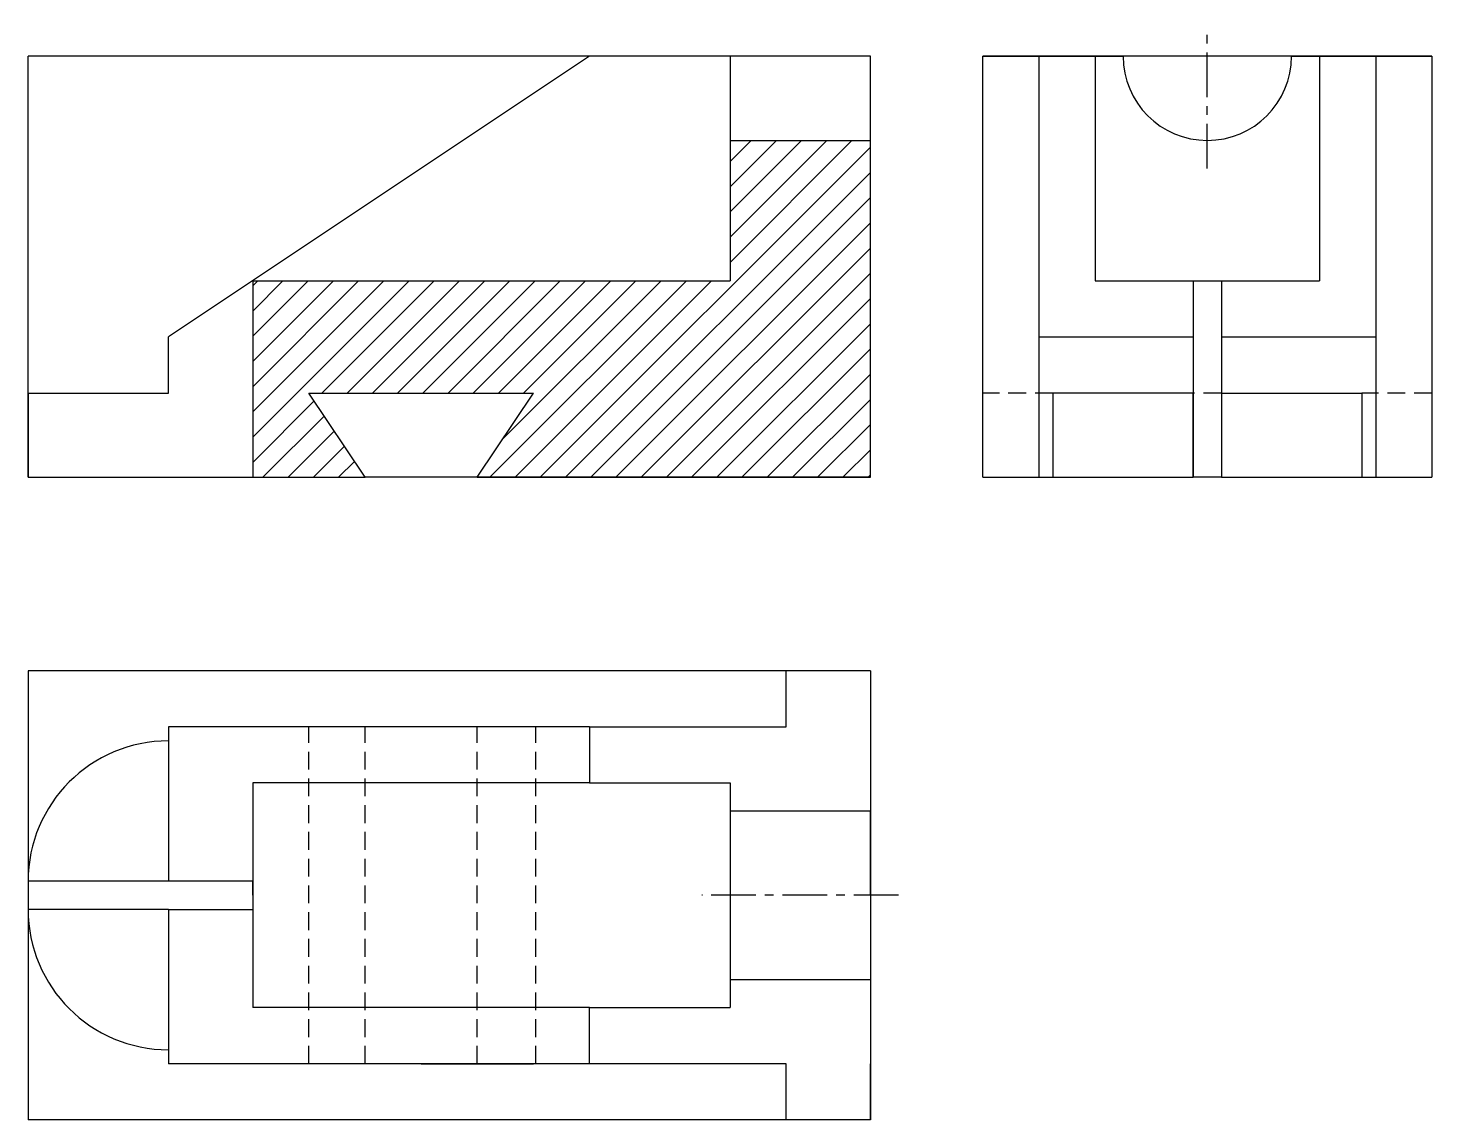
# Model space of a CAD drawing. Header units: millimetres. Extents: x 2726 to 5550, y 702 to 2199.
# Drawn here: x 3601.8 to 3851.8, y 1106.2 to 1300.6 of the extents above; entities that cross this region are included whole.
import ezdxf

# ---------------------------------------------------------------- set-up
doc = ezdxf.new("R2010")
doc.units = ezdxf.units.MM
doc.linetypes.add('CENTER', pattern=[50.8, 31.75, -6.35, 6.35, -6.35])
doc.linetypes.add('DASHED', pattern=[19.05, 12.7, -6.35])

msp = doc.modelspace()

# ---------------------------------------------------------------- hatches: boundary and pattern name
h = msp.add_hatch()
h.set_pattern_fill('ANSI31', color=256)
h.set_pattern_definition([(45, (-832.343, 0), (-2.245064, 2.245064), [])])
h.paths.add_polyline_path([(3641.764, 1255.587), (3641.764, 1220.587), (3661.764, 1220.587), (3651.764, 1235.587), (3691.764, 1235.587), (3681.764, 1220.587), (3736.764, 1220.587), (3751.764, 1220.587), (3751.764, 1280.587), (3726.764, 1280.587), (3726.764, 1255.587)])

# ---------------------------------------------------------------- linework, layer by layer
at = {"color": 3, "linetype": 'CENTER', "ltscale": 0.25}
for p, q in [((3811.764, 1275.587), (3811.764, 1300.587)), ((3756.764, 1146.152), (3721.764, 1146.152))]:
    msp.add_line(p, q, dxfattribs=at)
at = {"color": 8}
for p, q in [((3601.764, 1220.587), (3601.764, 1295.587)), ((3751.764, 1295.587), (3601.764, 1295.587)), ((3851.764, 1295.587), (3771.764, 1295.587)), ((3681.764, 1220.587), (3661.764, 1220.587)), ((3601.764, 1186.152), (3601.764, 1106.152)), ((3736.764, 1186.152), (3601.764, 1186.152)), ((3736.764, 1106.152), (3601.764, 1106.152))]:
    msp.add_line(p, q, dxfattribs=at)
for p, q in [((3701.764, 1295.587), (3626.764, 1245.587)), ((3751.764, 1295.587), (3701.764, 1295.587)), ((3751.764, 1295.587), (3701.764, 1295.587)), ((3751.764, 1295.587), (3726.764, 1295.587)), ((3726.764, 1295.587), (3726.764, 1280.587)), ((3751.764, 1220.587), (3751.764, 1295.587)), ((3771.764, 1220.587), (3771.764, 1295.587)), ((3771.764, 1295.587), (3796.764, 1295.587)), ((3771.764, 1295.587), (3781.764, 1295.587)), ((3781.764, 1295.587), (3781.764, 1220.587)), ((3781.764, 1295.587), (3791.764, 1295.587)), ((3791.764, 1295.587), (3791.764, 1255.587)), ((3826.764, 1295.587), (3851.764, 1295.587)), ((3831.764, 1295.587), (3831.764, 1255.587)), ((3841.764, 1295.587), (3841.764, 1220.587)), ((3851.764, 1295.587), (3851.764, 1220.587)), ((3726.764, 1280.587), (3751.764, 1280.587)), ((3726.764, 1280.587), (3726.764, 1255.587)), ((3641.764, 1255.587), (3641.764, 1220.587)), ((3641.764, 1255.587), (3726.764, 1255.587)), ((3791.764, 1255.587), (3831.764, 1255.587)), ((3809.264, 1255.587), (3809.264, 1220.587)), ((3814.264, 1255.587), (3814.264, 1220.587)), ((3626.764, 1235.587), (3626.764, 1245.587)), ((3781.764, 1245.587), (3809.264, 1245.587)), ((3814.264, 1245.587), (3841.764, 1245.587)), ((3601.764, 1235.587), (3601.764, 1220.587)), ((3601.764, 1220.587), (3601.764, 1235.587)), ((3601.764, 1235.587), (3626.764, 1235.587)), ((3651.764, 1235.587), (3691.764, 1235.587)), ((3661.764, 1220.587), (3651.764, 1235.587)), ((3681.764, 1220.587), (3691.764, 1235.587)), ((3809.264, 1235.587), (3784.264, 1235.587)), ((3784.264, 1235.587), (3784.264, 1220.587)), ((3809.264, 1220.587), (3809.264, 1235.587)), ((3814.264, 1235.587), (3839.264, 1235.587)), ((3839.264, 1235.587), (3839.264, 1220.587)), ((3601.764, 1220.587), (3661.764, 1220.587)), ((3601.764, 1220.587), (3626.764, 1220.587)), ((3681.764, 1220.587), (3751.764, 1220.587)), ((3736.764, 1220.587), (3681.764, 1220.587)), ((3751.764, 1220.587), (3736.764, 1220.587)), ((3771.764, 1220.587), (3809.264, 1220.587)), ((3814.264, 1220.587), (3809.264, 1220.587)), ((3814.264, 1220.587), (3851.764, 1220.587)), ((3751.764, 1186.152), (3736.764, 1186.152)), ((3736.764, 1176.152), (3736.764, 1186.152)), ((3751.764, 1186.152), (3751.764, 1106.152)), ((3701.764, 1176.152), (3626.764, 1176.152)), ((3626.764, 1176.152), (3626.764, 1148.652)), ((3701.764, 1176.152), (3736.764, 1176.152)), ((3701.764, 1176.152), (3701.764, 1166.152)), ((3701.764, 1166.152), (3641.764, 1166.152)), ((3641.764, 1166.152), (3641.764, 1126.152)), ((3701.764, 1166.152), (3726.764, 1166.152)), ((3726.764, 1166.152), (3726.764, 1126.152)), ((3751.764, 1161.152), (3726.764, 1161.152)), ((3751.764, 1146.152), (3751.764, 1161.152)), ((3626.764, 1148.652), (3601.764, 1148.652)), ((3641.764, 1148.652), (3626.764, 1148.652)), ((3641.764, 1146.152), (3641.764, 1148.652)), ((3626.764, 1143.652), (3601.764, 1143.652)), ((3626.764, 1143.652), (3641.764, 1143.652)), ((3626.764, 1143.652), (3626.764, 1116.152)), ((3726.764, 1131.152), (3751.764, 1131.152)), ((3701.764, 1126.152), (3641.764, 1126.152)), ((3701.764, 1116.152), (3701.764, 1126.152)), ((3701.764, 1126.152), (3726.764, 1126.152)), ((3701.764, 1116.152), (3626.764, 1116.152)), ((3691.764, 1116.152), (3651.764, 1116.152)), ((3681.764, 1116.152), (3661.764, 1116.152)), ((3671.764, 1116.152), (3691.764, 1116.152)), ((3736.764, 1116.152), (3681.764, 1116.152)), ((3736.764, 1116.152), (3701.764, 1116.152)), ((3736.764, 1106.152), (3736.764, 1116.152)), ((3751.764, 1106.152), (3751.764, 1116.152)), ((3751.764, 1106.152), (3736.764, 1106.152))]:
    msp.add_line(p, q)
at = {"color": 6, "linetype": 'DASHED', "ltscale": 0.25}
for p, q in [((3784.264, 1235.587), (3771.764, 1235.587)), ((3814.264, 1235.587), (3809.264, 1235.587)), ((3851.764, 1235.587), (3839.264, 1235.587)), ((3651.764, 1116.152), (3651.764, 1176.152)), ((3661.764, 1116.152), (3661.764, 1176.152)), ((3681.764, 1116.152), (3681.764, 1176.152)), ((3692.198, 1116.152), (3692.198, 1176.152))]:
    msp.add_line(p, q, dxfattribs=at)
for centre, radius, start, end in [((3811.764, 1295.587), 15, 180, 0), ((3626.764, 1148.652), 25, 90, 180), ((3626.764, 1143.652), 25, 180, 270)]:
    msp.add_arc(centre, radius, start, end)

doc.saveas('drawing.dxf')
